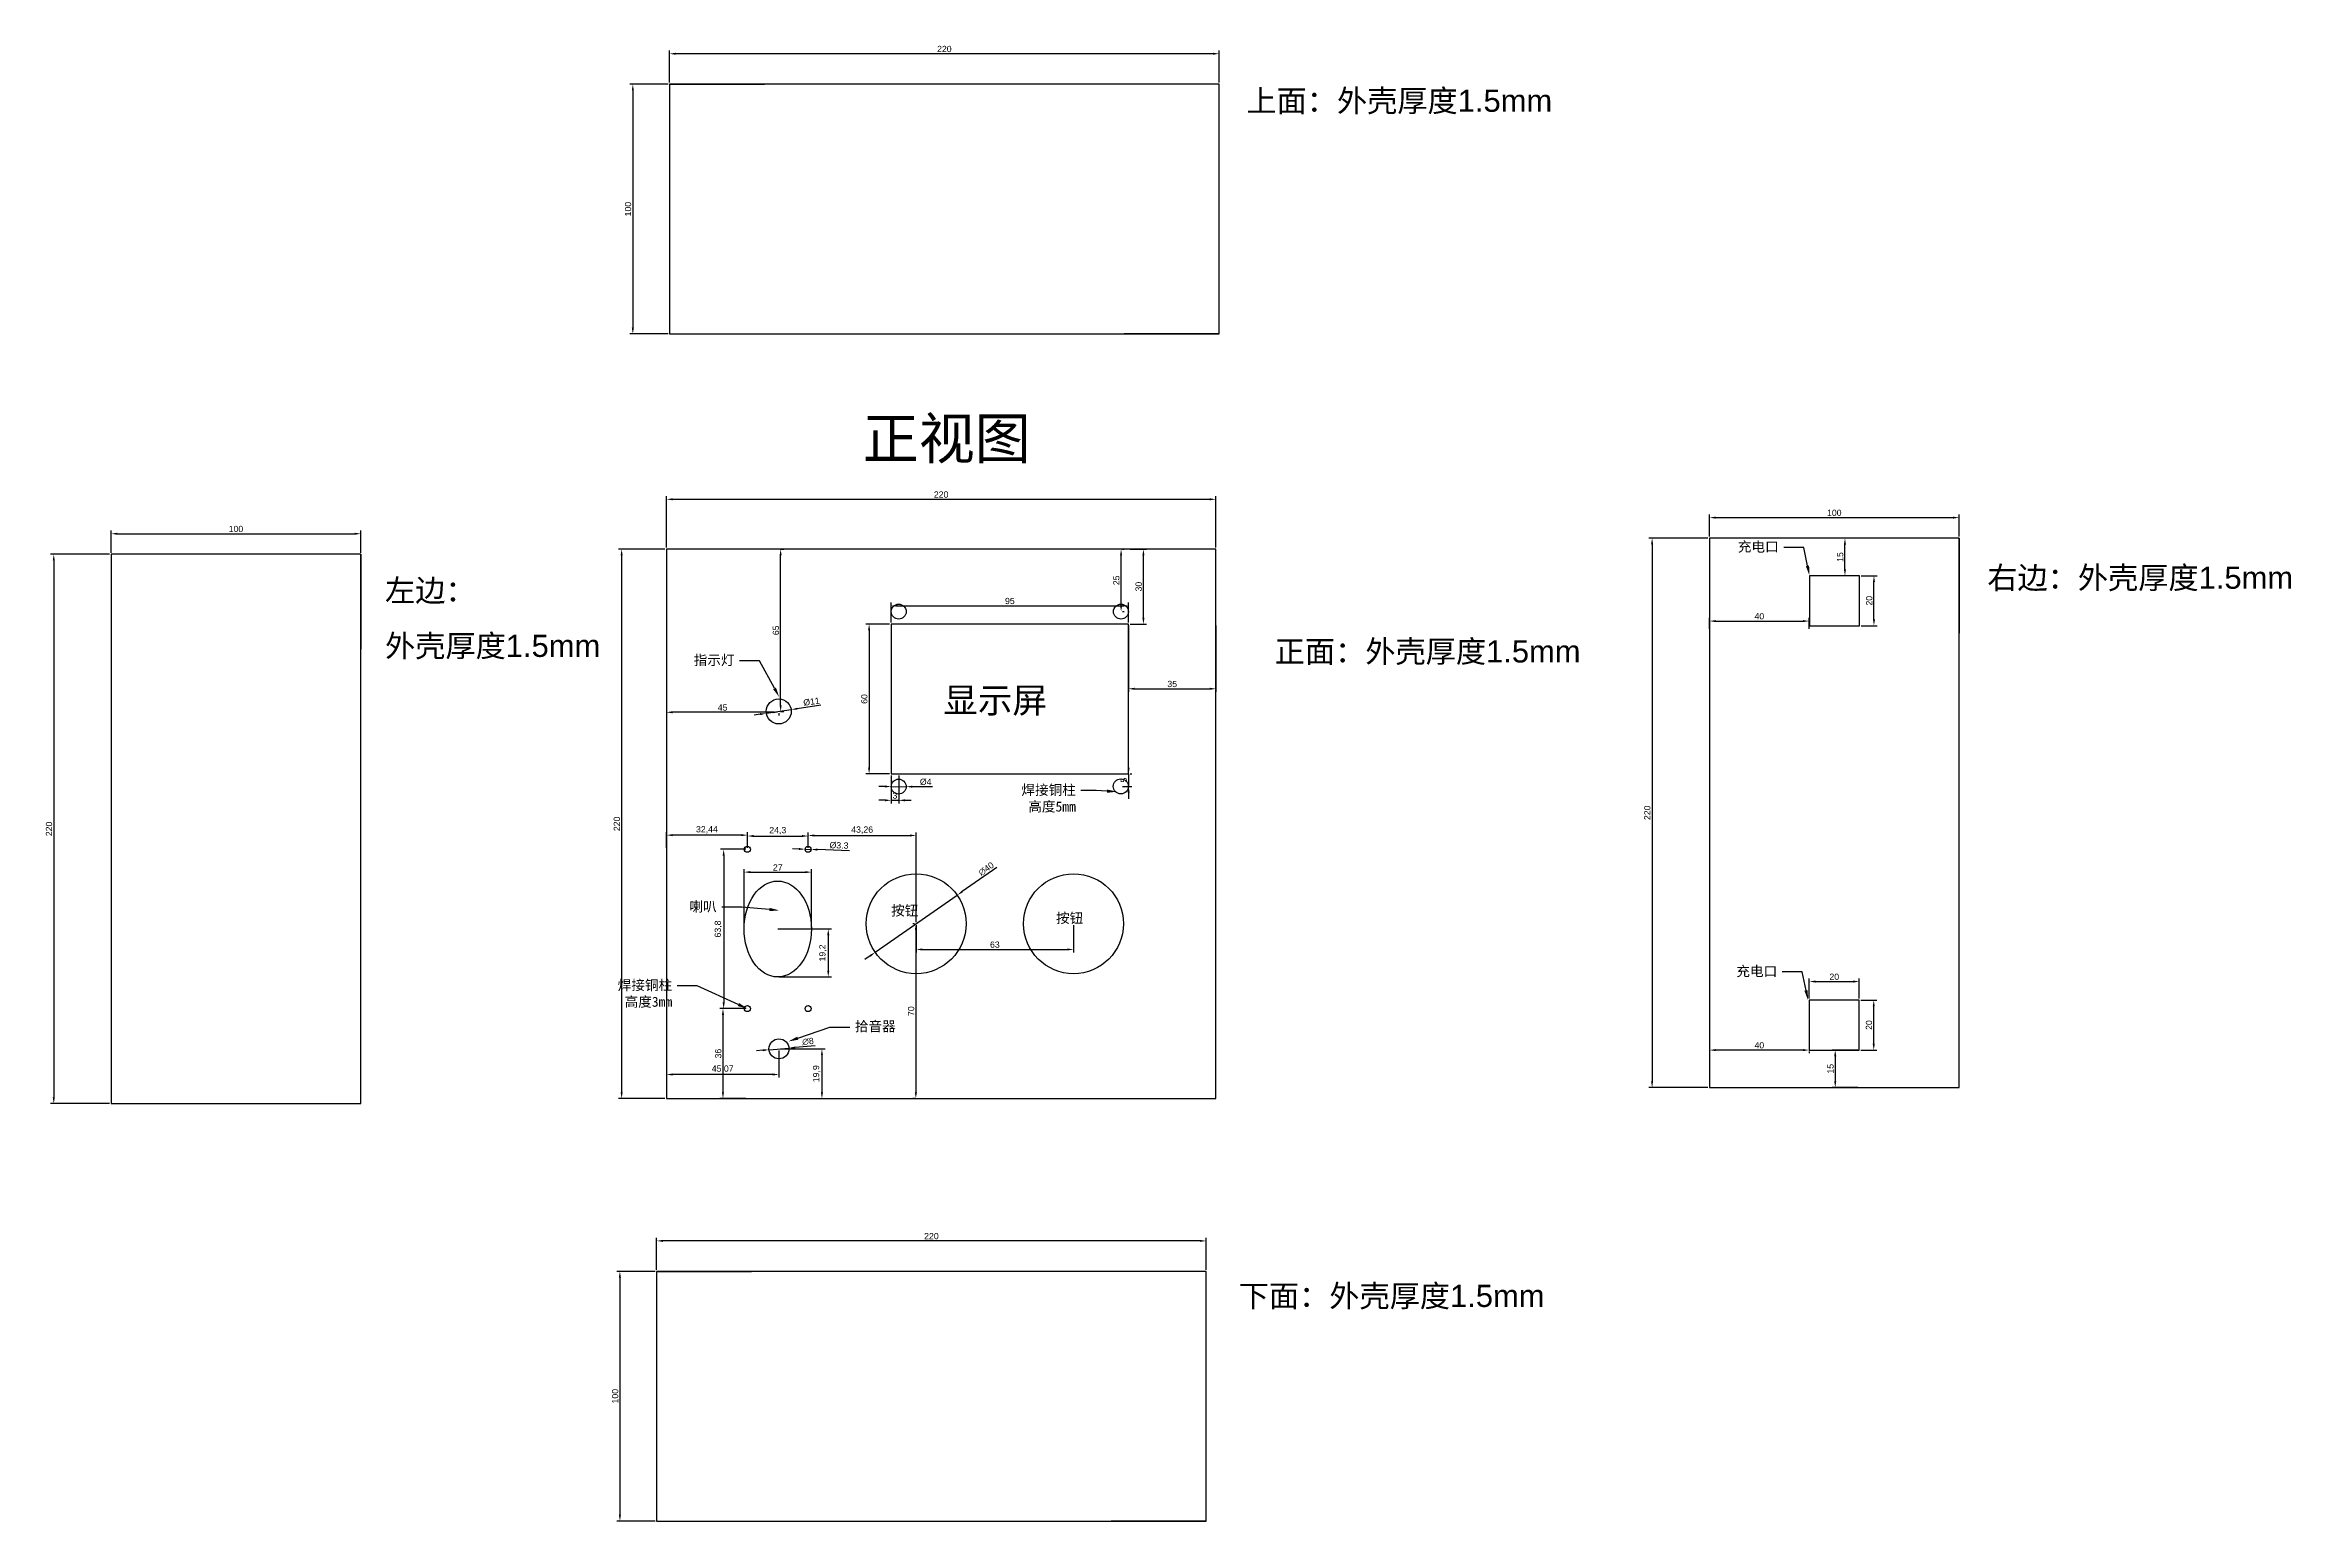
# Model space of a CAD drawing. Header units: millimetres. Extents: x 2217 to 3511, y 1405 to 1996.
# Drawn here: x 2217 to 3117, y 1405 to 1996 of the extents above; entities that cross this region are included whole.
import ezdxf
from ezdxf import colors
from ezdxf.entities.mleader import LeaderData, LeaderLine
from ezdxf.math import Vec2, Vec3

# ---------------------------------------------------------------- set-up
doc = ezdxf.new("R2010")
doc.units = ezdxf.units.MM
doc.linetypes.add('JIS_02_1.2', pattern=[2.5, 1.25, -1.25])
doc.layers.add('虚线', color=7, linetype='JIS_02_1.2')
doc.styles.get("Standard").update_dxf_attribs({"font": 'arial.ttf'})
doc.dimstyles.new('ISO-25', dxfattribs={"dimtxt": 2.5, "dimasz": 2.5, "dimexe": 1.25, "dimexo": 0.625, "dimtad": 1, "dimtxsty": 'Standard', "dimcen": 2.5, "dimadec": 0, "dimazin": 0, "dimtfac": 1, "dimtmove": 0, "dimatfit": 3, "dimfxl": 1, "dimarcsym": 0})

msp = doc.modelspace()

# ---------------------------------------------------------------- texts
at = {"attachment_point": 1}
for s, width, gutter_width, insert, char_height in [('{\\fSimSun|b0|i0|c134|p2;正视图}', 664.79314, 82.187, (2544.676, 1847.069), 16.4373), ('{\\fSimSun|b0|i0|c134|p2;显示屏}', 275.35973, 50.738, (2576.932, 1739.077), 10.14758), ('{\\fSimSun|b0|i0|c134|p2;按钮}', 19.52565, 12.5, (2556.056, 1651.804), 4), ('{\\fSimSun|b0|i0|c134|p2;按钮}', 19.52565, 12.5, (2622.058, 1648.79), 4)]:
    msp.add_mtext_dynamic_manual_height_columns(s, width=width, gutter_width=gutter_width, heights=[0], dxfattribs=dict(at, insert=insert, char_height=char_height))
at = {"layer": '虚线', "char_height": 8.86151, "attachment_point": 1}
for s, insert in [('\\pxsm1.5;{\\fSimSun|b0|i0|c134|p2;上面：外壳厚度}1.5mm', (2698.273, 1978.492)), ('\\pxsm1.5;{\\fSimSun|b0|i0|c134|p2;左边：\\P外壳厚度}1.5mm', (2353.419, 1782.381)), ('\\pxsm1.5;{\\fSimSun|b0|i0|c134|p2;右边：外壳厚度}1.5mm', (2994.902, 1787.507)), ('\\pxsm1.5;{\\fSimSun|b0|i0|c134|p2;正面：外壳厚度}1.5mm', (2709.623, 1757.984)), ('\\pxsm1.5;{\\fSimSun|b0|i0|c134|p2;下面：外壳厚度}1.5mm', (2695.201, 1499.92))]:
    msp.add_mtext_dynamic_manual_height_columns(s, width=230.64993, gutter_width=44.308, heights=[89.003], dxfattribs=dict(at, insert=insert))

# ---------------------------------------------------------------- blocks, each defined once
blk = doc.blocks.new('*D17')
at = {"color": 0, "lineweight": -2, "transparency": 16777216}
for p, q in [((2466.07, 1795.14), (2466.07, 1815.72)), ((2468.57, 1814.47), (2683.57, 1814.47)), ((2686.07, 1795.14), (2686.07, 1815.72))]:
    blk.add_line(p, q, dxfattribs=at)
at = {"color": 0, "transparency": 16777216}
for points in [[(2468.57, 1814.88), (2468.57, 1814.05), (2466.07, 1814.47)], [(2683.57, 1814.88), (2683.57, 1814.05), (2686.07, 1814.47)]]:
    blk.add_solid(points, dxfattribs=at)
at = {"layer": 'Defpoints', "color": 0, "transparency": 16777216}
for p in [(2686.07, 1814.47), (2466.07, 1794.51), (2686.07, 1794.51)]:
    blk.add_point(p, dxfattribs=at)
at = {"color": 0, "transparency": 16777216, "insert": (2576.07, 1816.37), "char_height": 2.5, "attachment_point": 5}
blk.add_mtext('220', dxfattribs=at)
blk = doc.blocks.new('*D3')
at = {"color": 0, "lineweight": -2, "transparency": 16777216}
for p, q in [((2503.64, 1728.43), (2501.17, 1728.07)), ((2506.12, 1728.79), (2516.01, 1730.24)), ((2527.95, 1731.98), (2518.49, 1730.6))]:
    blk.add_line(p, q, dxfattribs=at)
at = {"color": 0, "transparency": 16777216}
for points in [[(2503.58, 1728.84), (2503.7, 1728.02), (2506.12, 1728.79)], [(2518.43, 1731.01), (2518.55, 1730.18), (2516.01, 1730.24)]]:
    blk.add_solid(points, dxfattribs=at)
at = {"layer": 'Defpoints', "color": 0, "transparency": 16777216}
for p in [(2506.12, 1728.79), (2516.01, 1730.24)]:
    blk.add_point(p, dxfattribs=at)
at = {"color": 0, "transparency": 16777216, "insert": (2524.17, 1733.42), "char_height": 2.5, "attachment_point": 5, "rotation": 8.30078}
blk.add_mtext('%%C11', dxfattribs=at)
blk = doc.blocks.new('*D4')
at = {"color": 0, "lineweight": -2, "transparency": 16777216}
for p, q in [((2556.07, 1765.14), (2556.07, 1773.09)), ((2558.57, 1771.84), (2648.57, 1771.84)), ((2651.07, 1765.14), (2651.07, 1773.09))]:
    blk.add_line(p, q, dxfattribs=at)
at = {"color": 0, "transparency": 16777216}
for points in [[(2558.57, 1772.25), (2558.57, 1771.42), (2556.07, 1771.84)], [(2648.57, 1772.25), (2648.57, 1771.42), (2651.07, 1771.84)]]:
    blk.add_solid(points, dxfattribs=at)
at = {"layer": 'Defpoints', "color": 0, "transparency": 16777216}
for p in [(2651.07, 1771.84), (2556.07, 1764.51), (2651.07, 1764.51)]:
    blk.add_point(p, dxfattribs=at)
at = {"color": 0, "transparency": 16777216, "insert": (2603.57, 1773.74), "char_height": 2.5, "attachment_point": 5}
blk.add_mtext('95', dxfattribs=at)
blk = doc.blocks.new('*D5')
at = {"color": 0, "lineweight": -2, "transparency": 16777216}
for p, q in [((2555.44, 1764.51), (2545.97, 1764.51)), ((2547.22, 1762.01), (2547.22, 1707.01)), ((2555.44, 1704.51), (2545.97, 1704.51))]:
    blk.add_line(p, q, dxfattribs=at)
at = {"color": 0, "transparency": 16777216}
for points in [[(2546.8, 1762.01), (2547.64, 1762.01), (2547.22, 1764.51)], [(2546.8, 1707.01), (2547.64, 1707.01), (2547.22, 1704.51)]]:
    blk.add_solid(points, dxfattribs=at)
at = {"layer": 'Defpoints', "color": 0, "transparency": 16777216}
for p in [(2556.07, 1764.51), (2547.22, 1704.51), (2556.07, 1704.51)]:
    blk.add_point(p, dxfattribs=at)
at = {"color": 0, "transparency": 16777216, "insert": (2545.32, 1734.51), "char_height": 2.5, "attachment_point": 5, "rotation": 90}
blk.add_mtext('60', dxfattribs=at)
blk = doc.blocks.new('*D6')
at = {"color": 0, "lineweight": -2, "transparency": 16777216}
for p, q in [((2504.66, 1593.86), (2502.17, 1593.65)), ((2507.15, 1594.07), (2515.12, 1594.75)), ((2525.69, 1595.65), (2517.61, 1594.96))]:
    blk.add_line(p, q, dxfattribs=at)
at = {"color": 0, "transparency": 16777216}
for points in [[(2504.62, 1594.28), (2504.69, 1593.45), (2507.15, 1594.07)], [(2517.58, 1595.37), (2517.65, 1594.54), (2515.12, 1594.75)]]:
    blk.add_solid(points, dxfattribs=at)
at = {"layer": 'Defpoints', "color": 0, "transparency": 16777216}
for p in [(2507.15, 1594.07), (2515.12, 1594.75)]:
    blk.add_point(p, dxfattribs=at)
at = {"color": 0, "transparency": 16777216, "insert": (2522.73, 1597.37), "char_height": 2.5, "attachment_point": 5, "rotation": 4.84867}
blk.add_mtext('∅8', dxfattribs=at)
blk = doc.blocks.new('*D7')
at = {"color": 0, "lineweight": -2, "transparency": 16777216}
for p, q in [((2651.07, 1763.89), (2651.07, 1737.35)), ((2686.07, 1763.89), (2686.07, 1737.35)), ((2653.57, 1738.6), (2683.57, 1738.6))]:
    blk.add_line(p, q, dxfattribs=at)
at = {"color": 0, "transparency": 16777216}
for points in [[(2653.57, 1739.02), (2653.57, 1738.18), (2651.07, 1738.6)], [(2683.57, 1739.02), (2683.57, 1738.18), (2686.07, 1738.6)]]:
    blk.add_solid(points, dxfattribs=at)
at = {"layer": 'Defpoints', "color": 0, "transparency": 16777216}
for p in [(2651.07, 1764.51), (2686.07, 1764.51), (2686.07, 1738.6)]:
    blk.add_point(p, dxfattribs=at)
at = {"color": 0, "transparency": 16777216, "insert": (2668.57, 1740.5), "char_height": 2.5, "attachment_point": 5}
blk.add_mtext('35', dxfattribs=at)
blk = doc.blocks.new('*D8')
at = {"color": 0, "lineweight": -2, "transparency": 16777216}
for p, q in [((2651.69, 1794.51), (2658.3, 1794.51)), ((2657.05, 1767.01), (2657.05, 1792.01)), ((2651.69, 1764.51), (2658.3, 1764.51))]:
    blk.add_line(p, q, dxfattribs=at)
at = {"color": 0, "transparency": 16777216}
for points in [[(2656.63, 1792.01), (2657.47, 1792.01), (2657.05, 1794.51)], [(2656.63, 1767.01), (2657.47, 1767.01), (2657.05, 1764.51)]]:
    blk.add_solid(points, dxfattribs=at)
at = {"layer": 'Defpoints', "color": 0, "transparency": 16777216}
for p in [(2651.07, 1794.51), (2657.05, 1794.51), (2651.07, 1764.51)]:
    blk.add_point(p, dxfattribs=at)
at = {"color": 0, "transparency": 16777216, "insert": (2655.15, 1779.51), "char_height": 2.5, "attachment_point": 5, "rotation": 90}
blk.add_mtext('30', dxfattribs=at)
blk = doc.blocks.new('*D9')
at = {"color": 0, "lineweight": -2, "transparency": 16777216}
for p, q in [((2466.07, 1728.89), (2466.07, 1727.94)), ((2508.57, 1729.19), (2468.57, 1729.19)), ((2511.07, 1728.89), (2511.07, 1727.94))]:
    blk.add_line(p, q, dxfattribs=at)
at = {"color": 0, "transparency": 16777216}
for points in [[(2468.57, 1729.61), (2468.57, 1728.77), (2466.07, 1729.19)], [(2508.57, 1729.61), (2508.57, 1728.77), (2511.07, 1729.19)]]:
    blk.add_solid(points, dxfattribs=at)
at = {"layer": 'Defpoints', "color": 0, "transparency": 16777216}
for p in [(2466.07, 1729.51), (2466.07, 1729.19), (2511.07, 1729.51)]:
    blk.add_point(p, dxfattribs=at)
at = {"color": 0, "transparency": 16777216, "insert": (2488.57, 1731.09), "char_height": 2.5, "attachment_point": 5}
blk.add_mtext('45', dxfattribs=at)
blk = doc.blocks.new('*D10')
at = {"color": 0, "lineweight": -2, "transparency": 16777216}
for p, q in [((2511.69, 1794.51), (2513.06, 1794.51)), ((2511.81, 1732.01), (2511.81, 1792.01)), ((2511.69, 1729.51), (2513.06, 1729.51))]:
    blk.add_line(p, q, dxfattribs=at)
at = {"color": 0, "transparency": 16777216}
for points in [[(2511.39, 1792.01), (2512.23, 1792.01), (2511.81, 1794.51)], [(2511.39, 1732.01), (2512.23, 1732.01), (2511.81, 1729.51)]]:
    blk.add_solid(points, dxfattribs=at)
at = {"layer": 'Defpoints', "color": 0, "transparency": 16777216}
for p in [(2511.07, 1794.51), (2511.81, 1794.51), (2511.07, 1729.51)]:
    blk.add_point(p, dxfattribs=at)
at = {"color": 0, "transparency": 16777216, "insert": (2509.91, 1762.01), "char_height": 2.5, "attachment_point": 5, "rotation": 90}
blk.add_mtext('65', dxfattribs=at)
blk = doc.blocks.new('*D11')
at = {"color": 0, "lineweight": -2, "transparency": 16777216}
for p, q in [((2598.34, 1667.01), (2584.52, 1657.38)), ((2549.66, 1633.08), (2582.47, 1655.95)), ((2547.61, 1631.65), (2545.56, 1630.22))]:
    blk.add_line(p, q, dxfattribs=at)
at = {"color": 0, "transparency": 16777216}
for points in [[(2584.28, 1657.72), (2584.76, 1657.04), (2582.47, 1655.95)], [(2547.37, 1631.99), (2547.85, 1631.3), (2549.66, 1633.08)]]:
    blk.add_solid(points, dxfattribs=at)
at = {"layer": 'Defpoints', "color": 0, "transparency": 16777216}
for p in [(2582.47, 1655.95), (2549.66, 1633.08)]:
    blk.add_point(p, dxfattribs=at)
at = {"color": 0, "transparency": 16777216, "insert": (2594.12, 1666.47), "char_height": 2.5, "attachment_point": 5, "rotation": 34.88282}
blk.add_mtext('∅40', dxfattribs=at)
blk = doc.blocks.new('*D12')
at = {"color": 0, "lineweight": -2, "transparency": 16777216}
for p, q in [((2566.07, 1643.89), (2566.07, 1632.97)), ((2629.07, 1643.89), (2629.07, 1632.97)), ((2568.57, 1634.22), (2626.57, 1634.22))]:
    blk.add_line(p, q, dxfattribs=at)
at = {"color": 0, "transparency": 16777216}
for points in [[(2568.57, 1634.63), (2568.57, 1633.8), (2566.07, 1634.22)], [(2626.57, 1634.63), (2626.57, 1633.8), (2629.07, 1634.22)]]:
    blk.add_solid(points, dxfattribs=at)
at = {"layer": 'Defpoints', "color": 0, "transparency": 16777216}
for p in [(2566.07, 1644.51), (2629.07, 1644.51), (2629.07, 1634.22)]:
    blk.add_point(p, dxfattribs=at)
at = {"color": 0, "transparency": 16777216, "insert": (2597.57, 1636.12), "char_height": 2.5, "attachment_point": 5}
blk.add_mtext('63', dxfattribs=at)
blk = doc.blocks.new('*D13')
at = {"color": 0, "lineweight": -2, "transparency": 16777216}
for p, q in [((2565.44, 1644.51), (2564.7, 1644.51)), ((2565.95, 1642.01), (2565.95, 1577.01)), ((2565.44, 1574.51), (2564.7, 1574.51))]:
    blk.add_line(p, q, dxfattribs=at)
at = {"color": 0, "transparency": 16777216}
for points in [[(2565.53, 1642.01), (2566.37, 1642.01), (2565.95, 1644.51)], [(2565.53, 1577.01), (2566.37, 1577.01), (2565.95, 1574.51)]]:
    blk.add_solid(points, dxfattribs=at)
at = {"layer": 'Defpoints', "color": 0, "transparency": 16777216}
for p in [(2566.07, 1644.51), (2565.95, 1574.51), (2566.07, 1574.51)]:
    blk.add_point(p, dxfattribs=at)
at = {"color": 0, "transparency": 16777216, "insert": (2564.05, 1609.51), "char_height": 2.5, "attachment_point": 5, "rotation": 90}
blk.add_mtext('70', dxfattribs=at)
blk = doc.blocks.new('*D14')
at = {"layer": 'Defpoints', "color": 0, "lineweight": -2, "transparency": 16777216}
for p, q in [((2465.44, 1794.51), (2446.9, 1794.51)), ((2448.15, 1792.01), (2448.15, 1577.01)), ((2465.44, 1574.51), (2446.9, 1574.51))]:
    blk.add_line(p, q, dxfattribs=at)
at = {"layer": 'Defpoints', "color": 0, "transparency": 16777216}
for p in [(2466.07, 1794.51), (2448.15, 1574.51), (2466.07, 1574.51)]:
    blk.add_point(p, dxfattribs=at)
for points in [[(2447.73, 1792.01), (2448.56, 1792.01), (2448.15, 1794.51)], [(2447.73, 1577.01), (2448.56, 1577.01), (2448.15, 1574.51)]]:
    blk.add_solid(points, dxfattribs=at)
at = {"layer": 'Defpoints', "color": 0, "transparency": 16777216, "insert": (2446.24, 1684.51), "char_height": 2.5, "attachment_point": 5, "rotation": 90}
blk.add_mtext('220', dxfattribs=at)
blk = doc.blocks.new('*D15')
at = {"layer": 'Defpoints', "color": 0, "lineweight": -2, "transparency": 16777216}
for p, q in [((2553.56, 1699.47), (2551.06, 1699.49)), ((2556.06, 1699.45), (2562.06, 1699.4)), ((2572.67, 1699.32), (2564.56, 1699.38))]:
    blk.add_line(p, q, dxfattribs=at)
at = {"layer": 'Defpoints', "color": 0, "transparency": 16777216}
for p in [(2556.06, 1699.45), (2562.06, 1699.4)]:
    blk.add_point(p, dxfattribs=at)
for points in [[(2553.57, 1699.89), (2553.56, 1699.05), (2556.06, 1699.45)], [(2564.57, 1699.8), (2564.56, 1698.96), (2562.06, 1699.4)]]:
    blk.add_solid(points, dxfattribs=at)
at = {"layer": 'Defpoints', "color": 0, "transparency": 16777216, "insert": (2569.88, 1701.31), "char_height": 2.5, "attachment_point": 5, "rotation": 359.53405}
blk.add_mtext('%%C4', dxfattribs=at)
blk = doc.blocks.new('*D16')
at = {"layer": 'Defpoints', "color": 0, "lineweight": -2, "transparency": 16777216}
for p, q in [((2651.13, 1707.01), (2651.13, 1709.51)), ((2651.13, 1704.51), (2651.13, 1699.51)), ((2651.69, 1704.51), (2652.38, 1704.51)), ((2648.63, 1699.51), (2652.38, 1699.51)), ((2651.13, 1697.01), (2651.13, 1694.51))]:
    blk.add_line(p, q, dxfattribs=at)
at = {"layer": 'Defpoints', "color": 0, "transparency": 16777216}
for p in [(2651.07, 1704.51), (2648, 1699.51), (2651.13, 1699.51)]:
    blk.add_point(p, dxfattribs=at)
for points in [[(2650.71, 1707.01), (2651.54, 1707.01), (2651.13, 1704.51)], [(2650.71, 1697.01), (2651.54, 1697.01), (2651.13, 1699.51)]]:
    blk.add_solid(points, dxfattribs=at)
at = {"layer": 'Defpoints', "color": 0, "transparency": 16777216, "insert": (2649.23, 1702.01), "char_height": 2.5, "attachment_point": 5, "rotation": 90}
blk.add_mtext('5', dxfattribs=at)
blk = doc.blocks.new('*D41')
at = {"color": 0, "lineweight": -2, "transparency": 16777216}
for p, q in [((2243.73, 1793.09), (2243.73, 1801.93)), ((2246.23, 1800.68), (2341.23, 1800.68)), ((2343.73, 1793.09), (2343.73, 1801.93))]:
    blk.add_line(p, q, dxfattribs=at)
at = {"color": 0, "transparency": 16777216}
for points in [[(2246.23, 1801.09), (2246.23, 1800.26), (2243.73, 1800.68)], [(2341.23, 1801.09), (2341.23, 1800.26), (2343.73, 1800.68)]]:
    blk.add_solid(points, dxfattribs=at)
at = {"layer": 'Defpoints', "color": 0, "transparency": 16777216}
for p in [(2343.73, 1800.68), (2243.73, 1792.47), (2343.73, 1792.47)]:
    blk.add_point(p, dxfattribs=at)
at = {"color": 0, "transparency": 16777216, "insert": (2293.73, 1802.58), "char_height": 2.5, "attachment_point": 5}
blk.add_mtext('100', dxfattribs=at)
blk = doc.blocks.new('*D42')
at = {"color": 0, "lineweight": -2, "transparency": 16777216}
for p, q in [((2243.11, 1792.47), (2219.55, 1792.47)), ((2220.8, 1789.97), (2220.8, 1574.97)), ((2243.11, 1572.47), (2219.55, 1572.47))]:
    blk.add_line(p, q, dxfattribs=at)
at = {"color": 0, "transparency": 16777216}
for points in [[(2220.38, 1789.97), (2221.21, 1789.97), (2220.8, 1792.47)], [(2220.38, 1574.97), (2221.21, 1574.97), (2220.8, 1572.47)]]:
    blk.add_solid(points, dxfattribs=at)
at = {"layer": 'Defpoints', "color": 0, "transparency": 16777216}
for p in [(2243.73, 1792.47), (2220.8, 1572.47), (2243.73, 1572.47)]:
    blk.add_point(p, dxfattribs=at)
at = {"color": 0, "transparency": 16777216, "insert": (2218.9, 1682.47), "char_height": 2.5, "attachment_point": 5, "rotation": 90}
blk.add_mtext('220', dxfattribs=at)
blk = doc.blocks.new('*D43')
at = {"color": 0, "lineweight": -2, "transparency": 16777216}
for p, q in [((2883.64, 1799.55), (2883.64, 1808.38)), ((2983.64, 1799.55), (2983.64, 1808.38)), ((2886.14, 1807.13), (2981.14, 1807.13))]:
    blk.add_line(p, q, dxfattribs=at)
at = {"color": 0, "transparency": 16777216}
for points in [[(2886.14, 1807.55), (2886.14, 1806.72), (2883.64, 1807.13)], [(2981.14, 1807.55), (2981.14, 1806.72), (2983.64, 1807.13)]]:
    blk.add_solid(points, dxfattribs=at)
at = {"layer": 'Defpoints', "color": 0, "transparency": 16777216}
for p in [(2883.64, 1798.93), (2983.64, 1807.13), (2983.64, 1798.93)]:
    blk.add_point(p, dxfattribs=at)
at = {"color": 0, "transparency": 16777216, "insert": (2933.64, 1809.04), "char_height": 2.5, "attachment_point": 5}
blk.add_mtext('100', dxfattribs=at)
blk = doc.blocks.new('*D44')
at = {"color": 0, "lineweight": -2, "transparency": 16777216}
for p, q in [((2923.64, 1614.55), (2923.64, 1622.61)), ((2926.14, 1621.36), (2941.14, 1621.36)), ((2943.64, 1614.55), (2943.64, 1622.61))]:
    blk.add_line(p, q, dxfattribs=at)
at = {"color": 0, "transparency": 16777216}
for points in [[(2926.14, 1621.78), (2926.14, 1620.95), (2923.64, 1621.36)], [(2941.14, 1621.78), (2941.14, 1620.95), (2943.64, 1621.36)]]:
    blk.add_solid(points, dxfattribs=at)
at = {"layer": 'Defpoints', "color": 0, "transparency": 16777216}
for p in [(2943.64, 1621.36), (2923.64, 1613.93), (2943.64, 1613.93)]:
    blk.add_point(p, dxfattribs=at)
at = {"color": 0, "transparency": 16777216, "insert": (2933.64, 1623.27), "char_height": 2.5, "attachment_point": 5}
blk.add_mtext('20', dxfattribs=at)
blk = doc.blocks.new('*D45')
at = {"color": 0, "lineweight": -2, "transparency": 16777216}
for p, q in [((2944.26, 1613.93), (2950.69, 1613.93)), ((2949.44, 1596.43), (2949.44, 1611.43)), ((2944.26, 1593.93), (2950.69, 1593.93))]:
    blk.add_line(p, q, dxfattribs=at)
at = {"color": 0, "transparency": 16777216}
for points in [[(2949.03, 1611.43), (2949.86, 1611.43), (2949.44, 1613.93)], [(2949.03, 1596.43), (2949.86, 1596.43), (2949.44, 1593.93)]]:
    blk.add_solid(points, dxfattribs=at)
at = {"layer": 'Defpoints', "color": 0, "transparency": 16777216}
for p in [(2943.64, 1613.93), (2949.44, 1613.93), (2943.64, 1593.93)]:
    blk.add_point(p, dxfattribs=at)
at = {"color": 0, "transparency": 16777216, "insert": (2947.54, 1603.93), "char_height": 2.5, "attachment_point": 5, "rotation": 90}
blk.add_mtext('20', dxfattribs=at)
blk = doc.blocks.new('*D46')
at = {"color": 0, "lineweight": -2, "transparency": 16777216}
for p, q in [((2883.64, 1593.3), (2883.64, 1592.67)), ((2921.14, 1593.92), (2886.14, 1593.92)), ((2923.64, 1593.3), (2923.64, 1592.67))]:
    blk.add_line(p, q, dxfattribs=at)
at = {"color": 0, "transparency": 16777216}
for points in [[(2886.14, 1594.34), (2886.14, 1593.5), (2883.64, 1593.92)], [(2921.14, 1594.34), (2921.14, 1593.5), (2923.64, 1593.92)]]:
    blk.add_solid(points, dxfattribs=at)
at = {"layer": 'Defpoints', "color": 0, "transparency": 16777216}
for p in [(2883.64, 1593.93), (2883.64, 1593.92), (2923.64, 1593.93)]:
    blk.add_point(p, dxfattribs=at)
at = {"color": 0, "transparency": 16777216, "insert": (2903.64, 1595.82), "char_height": 2.5, "attachment_point": 5}
blk.add_mtext('40', dxfattribs=at)
blk = doc.blocks.new('*D47')
at = {"color": 0, "lineweight": -2, "transparency": 16777216}
for p, q in [((2943.01, 1593.93), (2932.77, 1593.93)), ((2934.02, 1591.43), (2934.02, 1581.43)), ((2943.01, 1578.93), (2932.77, 1578.93))]:
    blk.add_line(p, q, dxfattribs=at)
at = {"color": 0, "transparency": 16777216}
for points in [[(2933.61, 1591.43), (2934.44, 1591.43), (2934.02, 1593.93)], [(2933.61, 1581.43), (2934.44, 1581.43), (2934.02, 1578.93)]]:
    blk.add_solid(points, dxfattribs=at)
at = {"layer": 'Defpoints', "color": 0, "transparency": 16777216}
for p in [(2943.64, 1593.93), (2934.02, 1578.93), (2943.64, 1578.93)]:
    blk.add_point(p, dxfattribs=at)
at = {"color": 0, "transparency": 16777216, "insert": (2932.12, 1586.43), "char_height": 2.5, "attachment_point": 5, "rotation": 90}
blk.add_mtext('15', dxfattribs=at)
blk = doc.blocks.new('*D48')
at = {"color": 0, "lineweight": -2, "transparency": 16777216}
for p, q in [((2883.01, 1798.93), (2859.46, 1798.93)), ((2860.71, 1796.43), (2860.71, 1581.43)), ((2883.01, 1578.93), (2859.46, 1578.93))]:
    blk.add_line(p, q, dxfattribs=at)
at = {"color": 0, "transparency": 16777216}
for points in [[(2860.29, 1796.43), (2861.12, 1796.43), (2860.71, 1798.93)], [(2860.29, 1581.43), (2861.12, 1581.43), (2860.71, 1578.93)]]:
    blk.add_solid(points, dxfattribs=at)
at = {"layer": 'Defpoints', "color": 0, "transparency": 16777216}
for p in [(2883.64, 1798.93), (2860.71, 1578.93), (2883.64, 1578.93)]:
    blk.add_point(p, dxfattribs=at)
at = {"color": 0, "transparency": 16777216, "insert": (2858.8, 1688.93), "char_height": 2.5, "attachment_point": 5, "rotation": 90}
blk.add_mtext('220', dxfattribs=at)
blk = doc.blocks.new('*D49')
at = {"color": 0, "lineweight": -2, "transparency": 16777216}
for p, q in [((2467.34, 1981.31), (2467.34, 1994.13)), ((2684.84, 1992.88), (2469.84, 1992.88)), ((2687.34, 1981.31), (2687.34, 1994.13))]:
    blk.add_line(p, q, dxfattribs=at)
at = {"color": 0, "transparency": 16777216}
for points in [[(2469.84, 1993.3), (2469.84, 1992.46), (2467.34, 1992.88)], [(2684.84, 1993.3), (2684.84, 1992.46), (2687.34, 1992.88)]]:
    blk.add_solid(points, dxfattribs=at)
at = {"layer": 'Defpoints', "color": 0, "transparency": 16777216}
for p in [(2467.34, 1992.88), (2467.34, 1980.68), (2687.34, 1980.68)]:
    blk.add_point(p, dxfattribs=at)
at = {"color": 0, "transparency": 16777216, "insert": (2577.34, 1994.78), "char_height": 2.5, "attachment_point": 5}
blk.add_mtext('220', dxfattribs=at)
blk = doc.blocks.new('*D50')
at = {"color": 0, "lineweight": -2, "transparency": 16777216}
for p, q in [((2466.72, 1980.68), (2451.38, 1980.68)), ((2452.63, 1978.18), (2452.63, 1883.18)), ((2466.72, 1880.68), (2451.38, 1880.68))]:
    blk.add_line(p, q, dxfattribs=at)
at = {"color": 0, "transparency": 16777216}
for points in [[(2452.21, 1978.18), (2453.04, 1978.18), (2452.63, 1980.68)], [(2452.21, 1883.18), (2453.04, 1883.18), (2452.63, 1880.68)]]:
    blk.add_solid(points, dxfattribs=at)
at = {"layer": 'Defpoints', "color": 0, "transparency": 16777216}
for p in [(2467.34, 1980.68), (2452.63, 1880.68), (2467.34, 1880.68)]:
    blk.add_point(p, dxfattribs=at)
at = {"color": 0, "transparency": 16777216, "insert": (2450.73, 1930.68), "char_height": 2.5, "attachment_point": 5, "rotation": 90}
blk.add_mtext('100', dxfattribs=at)
blk = doc.blocks.new('*D51')
at = {"color": 0, "lineweight": -2, "transparency": 16777216}
for p, q in [((2462.17, 1505.94), (2462.17, 1518.76)), ((2679.67, 1517.51), (2464.67, 1517.51)), ((2682.17, 1505.94), (2682.17, 1518.76))]:
    blk.add_line(p, q, dxfattribs=at)
at = {"color": 0, "transparency": 16777216}
for points in [[(2464.67, 1517.93), (2464.67, 1517.1), (2462.17, 1517.51)], [(2679.67, 1517.93), (2679.67, 1517.1), (2682.17, 1517.51)]]:
    blk.add_solid(points, dxfattribs=at)
at = {"layer": 'Defpoints', "color": 0, "transparency": 16777216}
for p in [(2462.17, 1517.51), (2462.17, 1505.32), (2682.17, 1505.32)]:
    blk.add_point(p, dxfattribs=at)
at = {"color": 0, "transparency": 16777216, "insert": (2572.17, 1519.42), "char_height": 2.5, "attachment_point": 5}
blk.add_mtext('220', dxfattribs=at)
blk = doc.blocks.new('*D52')
at = {"color": 0, "lineweight": -2, "transparency": 16777216}
for p, q in [((2461.55, 1505.32), (2446.21, 1505.32)), ((2447.46, 1502.82), (2447.46, 1407.82)), ((2461.55, 1405.32), (2446.21, 1405.32))]:
    blk.add_line(p, q, dxfattribs=at)
at = {"color": 0, "transparency": 16777216}
for points in [[(2447.04, 1502.82), (2447.87, 1502.82), (2447.46, 1505.32)], [(2447.04, 1407.82), (2447.87, 1407.82), (2447.46, 1405.32)]]:
    blk.add_solid(points, dxfattribs=at)
at = {"layer": 'Defpoints', "color": 0, "transparency": 16777216}
for p in [(2462.17, 1505.32), (2447.46, 1405.32), (2462.17, 1405.32)]:
    blk.add_point(p, dxfattribs=at)
at = {"color": 0, "transparency": 16777216, "insert": (2445.55, 1455.32), "char_height": 2.5, "attachment_point": 5, "rotation": 90}
blk.add_mtext('100', dxfattribs=at)
blk = doc.blocks.new('*D63')
at = {"color": 0, "lineweight": -2, "transparency": 16777216}
for p, q in [((2519.11, 1674.44), (2516.61, 1674.52)), ((2521.61, 1674.36), (2524.01, 1674.27)), ((2539.36, 1673.76), (2526.5, 1674.19))]:
    blk.add_line(p, q, dxfattribs=at)
at = {"color": 0, "transparency": 16777216}
for points in [[(2519.12, 1674.86), (2519.09, 1674.02), (2521.61, 1674.36)], [(2526.52, 1674.61), (2526.49, 1673.77), (2524.01, 1674.27)]]:
    blk.add_solid(points, dxfattribs=at)
at = {"layer": 'Defpoints', "color": 0, "transparency": 16777216}
for p in [(2521.61, 1674.36), (2524.01, 1674.27)]:
    blk.add_point(p, dxfattribs=at)
at = {"color": 0, "transparency": 16777216, "insert": (2535.17, 1675.87), "char_height": 2.5, "attachment_point": 5, "rotation": 358.07458}
blk.add_mtext('%%C3.3', dxfattribs=at)
blk = doc.blocks.new('*D64')
at = {"color": 0, "lineweight": -2, "transparency": 16777216}
for p, q in [((2497.88, 1674.31), (2487.75, 1674.31)), ((2489, 1671.81), (2489, 1613.01)), ((2497.88, 1610.51), (2487.75, 1610.51))]:
    blk.add_line(p, q, dxfattribs=at)
at = {"color": 0, "transparency": 16777216}
for points in [[(2488.58, 1671.81), (2489.41, 1671.81), (2489, 1674.31)], [(2488.58, 1613.01), (2489.41, 1613.01), (2489, 1610.51)]]:
    blk.add_solid(points, dxfattribs=at)
at = {"layer": 'Defpoints', "color": 0, "transparency": 16777216}
for p in [(2498.51, 1674.31), (2489, 1610.51), (2498.51, 1610.51)]:
    blk.add_point(p, dxfattribs=at)
at = {"color": 0, "transparency": 16777216, "insert": (2486.87, 1642.41), "char_height": 2.5, "attachment_point": 5, "rotation": 90}
blk.add_mtext('63,8', dxfattribs=at)
blk = doc.blocks.new('*D65')
at = {"color": 0, "lineweight": -2, "transparency": 16777216}
for p, q in [((2498.51, 1674.94), (2498.51, 1680.89)), ((2501.01, 1679.64), (2520.31, 1679.64)), ((2522.81, 1674.94), (2522.81, 1680.89))]:
    blk.add_line(p, q, dxfattribs=at)
at = {"color": 0, "transparency": 16777216}
for points in [[(2501.01, 1680.06), (2501.01, 1679.22), (2498.51, 1679.64)], [(2520.31, 1680.06), (2520.31, 1679.22), (2522.81, 1679.64)]]:
    blk.add_solid(points, dxfattribs=at)
at = {"layer": 'Defpoints', "color": 0, "transparency": 16777216}
for p in [(2498.51, 1674.31), (2522.81, 1679.64), (2522.81, 1674.31)]:
    blk.add_point(p, dxfattribs=at)
at = {"color": 0, "transparency": 16777216, "insert": (2510.66, 1681.77), "char_height": 2.5, "attachment_point": 5}
blk.add_mtext('24,3', dxfattribs=at)
blk = doc.blocks.new('*D62')
at = {"color": 0, "lineweight": -2, "transparency": 16777216}
for p, q in [((2497.16, 1643.04), (2497.16, 1666.43)), ((2499.66, 1665.18), (2521.66, 1665.18)), ((2524.16, 1643.04), (2524.16, 1666.43))]:
    blk.add_line(p, q, dxfattribs=at)
at = {"color": 0, "transparency": 16777216}
for points in [[(2499.66, 1665.6), (2499.66, 1664.77), (2497.16, 1665.18)], [(2521.66, 1665.6), (2521.66, 1664.77), (2524.16, 1665.18)]]:
    blk.add_solid(points, dxfattribs=at)
at = {"layer": 'Defpoints', "color": 0, "transparency": 16777216}
for p in [(2524.16, 1665.18), (2497.16, 1642.41), (2524.16, 1642.41)]:
    blk.add_point(p, dxfattribs=at)
at = {"color": 0, "transparency": 16777216, "insert": (2510.66, 1667.06), "char_height": 2.5, "attachment_point": 5}
blk.add_mtext('27', dxfattribs=at)
blk = doc.blocks.new('*D66')
at = {"color": 0, "lineweight": -2, "transparency": 16777216}
for p, q in [((2511.28, 1642.41), (2532.12, 1642.41)), ((2530.87, 1639.91), (2530.87, 1625.71)), ((2511.28, 1623.21), (2532.12, 1623.21))]:
    blk.add_line(p, q, dxfattribs=at)
at = {"color": 0, "transparency": 16777216}
for points in [[(2530.45, 1639.91), (2531.29, 1639.91), (2530.87, 1642.41)], [(2530.45, 1625.71), (2531.29, 1625.71), (2530.87, 1623.21)]]:
    blk.add_solid(points, dxfattribs=at)
at = {"layer": 'Defpoints', "color": 0, "transparency": 16777216}
for p in [(2510.66, 1642.41), (2510.66, 1623.21), (2530.87, 1623.21)]:
    blk.add_point(p, dxfattribs=at)
at = {"color": 0, "transparency": 16777216, "insert": (2528.74, 1632.81), "char_height": 2.5, "attachment_point": 5, "rotation": 90}
blk.add_mtext('19,2', dxfattribs=at)
blk = doc.blocks.new('*D67')
at = {"color": 0, "lineweight": -2, "transparency": 16777216}
for p, q in [((2497.88, 1610.51), (2487.47, 1610.51)), ((2488.72, 1608.01), (2488.72, 1577.01)), ((2497.88, 1574.51), (2487.47, 1574.51))]:
    blk.add_line(p, q, dxfattribs=at)
at = {"color": 0, "transparency": 16777216}
for points in [[(2488.3, 1608.01), (2489.14, 1608.01), (2488.72, 1610.51)], [(2488.3, 1577.01), (2489.14, 1577.01), (2488.72, 1574.51)]]:
    blk.add_solid(points, dxfattribs=at)
at = {"layer": 'Defpoints', "color": 0, "transparency": 16777216}
for p in [(2498.51, 1610.51), (2488.72, 1574.51), (2498.51, 1574.51)]:
    blk.add_point(p, dxfattribs=at)
at = {"color": 0, "transparency": 16777216, "insert": (2486.82, 1592.51), "char_height": 2.5, "attachment_point": 5, "rotation": 90}
blk.add_mtext('36', dxfattribs=at)
blk = doc.blocks.new('*D69')
at = {"color": 0, "lineweight": -2, "transparency": 16777216}
for p, q in [((2466.07, 1674.94), (2466.07, 1681.24)), ((2496.01, 1679.99), (2468.57, 1679.99)), ((2498.51, 1674.94), (2498.51, 1681.24))]:
    blk.add_line(p, q, dxfattribs=at)
at = {"color": 0, "transparency": 16777216}
for points in [[(2468.57, 1680.41), (2468.57, 1679.57), (2466.07, 1679.99)], [(2496.01, 1680.41), (2496.01, 1679.57), (2498.51, 1679.99)]]:
    blk.add_solid(points, dxfattribs=at)
at = {"layer": 'Defpoints', "color": 0, "transparency": 16777216}
for p in [(2466.07, 1679.99), (2466.07, 1674.31), (2498.51, 1674.31)]:
    blk.add_point(p, dxfattribs=at)
at = {"color": 0, "transparency": 16777216, "insert": (2482.29, 1682.12), "char_height": 2.5, "attachment_point": 5}
blk.add_mtext('32,44', dxfattribs=at)
blk = doc.blocks.new('*D70')
at = {"color": 0, "lineweight": -2, "transparency": 16777216}
for p, q in [((2522.81, 1680.26), (2522.81, 1681.1)), ((2525.31, 1679.85), (2563.57, 1679.85)), ((2566.07, 1645.14), (2566.07, 1681.1))]:
    blk.add_line(p, q, dxfattribs=at)
at = {"color": 0, "transparency": 16777216}
for points in [[(2525.31, 1680.27), (2525.31, 1679.43), (2522.81, 1679.85)], [(2563.57, 1680.27), (2563.57, 1679.43), (2566.07, 1679.85)]]:
    blk.add_solid(points, dxfattribs=at)
at = {"layer": 'Defpoints', "color": 0, "transparency": 16777216}
for p in [(2522.81, 1679.64), (2566.07, 1679.85), (2566.07, 1644.51)]:
    blk.add_point(p, dxfattribs=at)
at = {"color": 0, "transparency": 16777216, "insert": (2544.44, 1681.98), "char_height": 2.5, "attachment_point": 5}
blk.add_mtext('43,26', dxfattribs=at)
blk = doc.blocks.new('*D71')
at = {"color": 0, "lineweight": -2, "transparency": 16777216}
for p, q in [((2511.76, 1594.41), (2529.59, 1594.41)), ((2528.34, 1591.91), (2528.34, 1577.01)), ((2511.76, 1574.51), (2529.59, 1574.51))]:
    blk.add_line(p, q, dxfattribs=at)
at = {"color": 0, "transparency": 16777216}
for points in [[(2527.93, 1591.91), (2528.76, 1591.91), (2528.34, 1594.41)], [(2527.93, 1577.01), (2528.76, 1577.01), (2528.34, 1574.51)]]:
    blk.add_solid(points, dxfattribs=at)
at = {"layer": 'Defpoints', "color": 0, "transparency": 16777216}
for p in [(2511.13, 1594.41), (2511.13, 1574.51), (2528.34, 1574.51)]:
    blk.add_point(p, dxfattribs=at)
at = {"color": 0, "transparency": 16777216, "insert": (2526.22, 1584.46), "char_height": 2.5, "attachment_point": 5, "rotation": 90}
blk.add_mtext('19,9', dxfattribs=at)
blk = doc.blocks.new('*D72')
at = {"color": 0, "lineweight": -2, "transparency": 16777216}
for p, q in [((2466.07, 1593.79), (2466.07, 1582.9)), ((2511.13, 1593.79), (2511.13, 1582.9)), ((2508.63, 1584.15), (2468.57, 1584.15))]:
    blk.add_line(p, q, dxfattribs=at)
at = {"color": 0, "transparency": 16777216}
for points in [[(2468.57, 1584.56), (2468.57, 1583.73), (2466.07, 1584.15)], [(2508.63, 1584.56), (2508.63, 1583.73), (2511.13, 1584.15)]]:
    blk.add_solid(points, dxfattribs=at)
at = {"layer": 'Defpoints', "color": 0, "transparency": 16777216}
for p in [(2466.07, 1594.41), (2511.13, 1594.41), (2466.07, 1584.15)]:
    blk.add_point(p, dxfattribs=at)
at = {"color": 0, "transparency": 16777216, "insert": (2488.6, 1586.28), "char_height": 2.5, "attachment_point": 5}
blk.add_mtext('45,07', dxfattribs=at)
blk = doc.blocks.new('*D78')
at = {"color": 0, "lineweight": -2, "transparency": 16777216}
for p, q in [((2944.35, 1783.87), (2950.78, 1783.87)), ((2949.53, 1766.37), (2949.53, 1781.37)), ((2944.35, 1763.87), (2950.78, 1763.87))]:
    blk.add_line(p, q, dxfattribs=at)
at = {"color": 0, "transparency": 16777216}
for points in [[(2949.12, 1781.37), (2949.95, 1781.37), (2949.53, 1783.87)], [(2949.12, 1766.37), (2949.95, 1766.37), (2949.53, 1763.87)]]:
    blk.add_solid(points, dxfattribs=at)
at = {"layer": 'Defpoints', "color": 0, "transparency": 16777216}
for p in [(2943.73, 1783.87), (2949.53, 1783.87), (2943.73, 1763.87)]:
    blk.add_point(p, dxfattribs=at)
at = {"color": 0, "transparency": 16777216, "insert": (2947.63, 1773.87), "char_height": 2.5, "attachment_point": 5, "rotation": 90}
blk.add_mtext('20', dxfattribs=at)
blk = doc.blocks.new('*D80')
at = {"color": 0, "lineweight": -2, "transparency": 16777216}
for p, q in [((2943.1, 1798.87), (2936.67, 1798.87)), ((2937.92, 1786.37), (2937.92, 1796.37)), ((2943.1, 1783.87), (2936.67, 1783.87))]:
    blk.add_line(p, q, dxfattribs=at)
at = {"color": 0, "transparency": 16777216}
for points in [[(2937.5, 1796.37), (2938.33, 1796.37), (2937.92, 1798.87)], [(2937.5, 1786.37), (2938.33, 1786.37), (2937.92, 1783.87)]]:
    blk.add_solid(points, dxfattribs=at)
at = {"layer": 'Defpoints', "color": 0, "transparency": 16777216}
for p in [(2937.92, 1798.87), (2943.73, 1798.87), (2943.73, 1783.87)]:
    blk.add_point(p, dxfattribs=at)
at = {"color": 0, "transparency": 16777216, "insert": (2936.02, 1791.37), "char_height": 2.5, "attachment_point": 5, "rotation": 90}
blk.add_mtext('15', dxfattribs=at)
blk = doc.blocks.new('*D84')
at = {"color": 0, "lineweight": -2, "transparency": 16777216}
for p, q in [((2883.64, 1762.58), (2883.64, 1766.96)), ((2886.14, 1765.71), (2921.14, 1765.71)), ((2923.64, 1762.58), (2923.64, 1766.96)), ((2556.07, 1703.89), (2556.07, 1692.69)), ((2559.06, 1703.89), (2559.06, 1692.69)), ((2553.57, 1693.94), (2551.07, 1693.94)), ((2556.07, 1693.94), (2559.06, 1693.94)), ((2561.56, 1693.94), (2564.06, 1693.94))]:
    blk.add_line(p, q, dxfattribs=at)
at = {"color": 0, "transparency": 16777216}
for points in [[(2886.14, 1766.12), (2886.14, 1765.29), (2883.64, 1765.71)], [(2921.14, 1766.12), (2921.14, 1765.29), (2923.64, 1765.71)], [(2553.57, 1694.35), (2553.57, 1693.52), (2556.07, 1693.94)], [(2561.56, 1694.35), (2561.56, 1693.52), (2559.06, 1693.94)]]:
    blk.add_solid(points, dxfattribs=at)
at = {"layer": 'Defpoints', "color": 0, "transparency": 16777216}
for p in [(2923.64, 1765.71), (2883.64, 1761.96), (2923.64, 1761.96), (2556.07, 1704.51), (2559.06, 1704.51), (2559.06, 1693.94)]:
    blk.add_point(p, dxfattribs=at)
at = {"color": 0, "transparency": 16777216, "char_height": 2.5, "attachment_point": 5}
for s, insert in [('40', (2903.64, 1767.61)), ('3', (2557.56, 1695.84))]:
    blk.add_mtext(s, dxfattribs=dict(at, insert=insert))
blk = doc.blocks.new('*D82')
at = {"color": 0, "lineweight": -2, "transparency": 16777216}
for p, q in [((2648.11, 1772.01), (2648.11, 1792.01)), ((2648.69, 1794.51), (2649.36, 1794.51)), ((2648.69, 1769.51), (2649.36, 1769.51))]:
    blk.add_line(p, q, dxfattribs=at)
at = {"color": 0, "transparency": 16777216}
for points in [[(2647.69, 1792.01), (2648.53, 1792.01), (2648.11, 1794.51)], [(2647.69, 1772.01), (2648.53, 1772.01), (2648.11, 1769.51)]]:
    blk.add_solid(points, dxfattribs=at)
at = {"layer": 'Defpoints', "color": 0, "transparency": 16777216}
for p in [(2648.07, 1794.51), (2648.11, 1794.51), (2648.07, 1769.51)]:
    blk.add_point(p, dxfattribs=at)
at = {"color": 0, "transparency": 16777216, "insert": (2646.21, 1782.01), "char_height": 2.5, "attachment_point": 5, "rotation": 90}
blk.add_mtext('25', dxfattribs=at)

# ---------------------------------------------------------------- dimensions: what is measured, and where the dimension line sits
for base, p1, p2, picture, middle in [((2467.343, 1992.881), (2687.343, 1980.683), (2467.343, 1980.683), '*D49', (2577.343, 1994.783)), ((2686.065, 1814.467), (2466.065, 1794.514), (2686.065, 1794.514), '*D17', (2576.065, 1816.37)), ((2983.639, 1807.134), (2883.639, 1798.929), (2983.639, 1798.929), '*D43', (2933.639, 1809.036)), ((2343.731, 1800.675), (2243.731, 1792.47), (2343.731, 1792.47), '*D41', (2293.731, 1802.577)), ((2651.065, 1771.836), (2556.065, 1764.514), (2651.065, 1764.514), '*D4', (2603.565, 1773.738)), ((2923.639, 1765.707), (2883.639, 1761.957), (2923.639, 1761.957), '*D84', (2903.639, 1767.608)), ((2559.064, 1693.935), (2556.065, 1704.514), (2559.064, 1704.514), '*D84', (2557.564, 1695.838)), ((2686.065, 1738.6), (2651.065, 1764.514), (2686.065, 1764.514), '*D7', (2668.565, 1740.503)), ((2466.065, 1729.189), (2511.065, 1729.514), (2466.065, 1729.514), '*D9', (2488.565, 1731.086)), ((2466.065, 1679.991), (2498.506, 1674.315), (2466.065, 1674.315), '*D69', (2482.286, 1682.118)), ((2522.806, 1679.639), (2498.506, 1674.315), (2522.806, 1674.315), '*D65', (2510.656, 1681.767)), ((2566.065, 1679.85), (2522.806, 1679.639), (2566.065, 1644.514), '*D70', (2544.436, 1681.977)), ((2524.156, 1665.182), (2497.156, 1642.415), (2524.156, 1642.415), '*D62', (2510.656, 1667.062)), ((2629.065, 1634.218), (2566.065, 1644.514), (2629.065, 1644.514), '*D12', (2597.565, 1636.121)), ((2943.639, 1621.363), (2923.639, 1613.929), (2943.639, 1613.929), '*D44', (2933.639, 1623.266)), ((2466.065, 1584.148), (2511.134, 1594.41), (2466.065, 1594.41), '*D72', (2488.599, 1586.276)), ((2883.639, 1593.919), (2923.639, 1593.929), (2883.639, 1593.929), '*D46', (2903.639, 1595.822)), ((2462.171, 1517.514), (2682.171, 1505.316), (2462.171, 1505.316), '*D51', (2572.171, 1519.416))]:
    dim = msp.add_linear_dim(base=base, p1=p1, p2=p2, dimstyle='ISO-25')
    dim.commit()
    dim.dimension.update_dxf_attribs({"geometry": picture, "text_midpoint": middle})
for base, p1, p2, picture, middle in [((2452.628, 1880.683), (2467.343, 1980.683), (2467.343, 1880.683), '*D50', (2450.725, 1930.683)), ((2860.705, 1578.929), (2883.639, 1798.929), (2883.639, 1578.929), '*D48', (2858.803, 1688.929)), ((2937.918, 1798.871), (2943.729, 1783.871), (2943.729, 1798.871), '*D80', (2936.016, 1791.371)), ((2220.798, 1572.47), (2243.731, 1792.47), (2243.731, 1572.47), '*D42', (2218.896, 1682.47)), ((2511.811, 1794.514), (2511.065, 1729.514), (2511.065, 1794.514), '*D10', (2509.908, 1762.014)), ((2648.109, 1794.514), (2648.065, 1769.514), (2648.065, 1794.514), '*D82', (2646.208, 1782.014)), ((2657.049, 1794.514), (2651.065, 1764.514), (2651.065, 1794.514), '*D8', (2655.146, 1779.514)), ((2949.533, 1783.871), (2943.729, 1763.871), (2943.729, 1783.871), '*D78', (2947.631, 1773.871)), ((2547.219, 1704.514), (2556.065, 1764.514), (2556.065, 1704.514), '*D5', (2545.317, 1734.514)), ((2488.996, 1610.515), (2498.506, 1674.315), (2498.506, 1610.515), '*D64', (2486.869, 1642.415)), ((2530.869, 1623.215), (2510.656, 1642.415), (2510.656, 1623.215), '*D66', (2528.742, 1632.815)), ((2565.95, 1574.514), (2566.065, 1644.514), (2566.065, 1574.514), '*D13', (2564.047, 1609.514)), ((2488.719, 1574.514), (2498.506, 1610.515), (2498.506, 1574.514), '*D67', (2486.816, 1592.514)), ((2949.443, 1613.929), (2943.639, 1593.929), (2943.639, 1613.929), '*D45', (2947.541, 1603.929)), ((2528.343, 1574.514), (2511.134, 1594.41), (2511.134, 1574.514), '*D71', (2526.215, 1584.462)), ((2934.023, 1578.929), (2943.639, 1593.929), (2943.639, 1578.929), '*D47', (2932.121, 1586.429)), ((2447.455, 1405.316), (2462.171, 1505.316), (2462.171, 1405.316), '*D52', (2445.553, 1455.316))]:
    dim = msp.add_linear_dim(base=base, p1=p1, p2=p2, angle=90, dimstyle='ISO-25')
    dim.commit()
    dim.dimension.update_dxf_attribs({"geometry": picture, "text_midpoint": middle})
dim = msp.add_diameter_dim_2p(p1=(2506.117, 1728.792), p2=(2516.013, 1730.236), text='%%C11', dimstyle='ISO-25')
dim.commit()
dim.dimension.update_dxf_attribs({"geometry": '*D3', "text_midpoint": (2524.171, 1733.419)})
dim = msp.add_diameter_dim_2p(p1=(2521.607, 1674.355), p2=(2524.005, 1674.275), text='%%C3.3', dimstyle='ISO-25')
dim.commit()
dim.dimension.update_dxf_attribs({"geometry": '*D63', "text_midpoint": (2535.102, 1673.901), "dimtype": 163})
dim = msp.add_diameter_dim_2p(p1=(2549.659, 1633.076), p2=(2582.472, 1655.952), dimstyle='ISO-25')
dim.commit()
dim.dimension.update_dxf_attribs({"geometry": '*D11', "text_midpoint": (2595.245, 1664.857), "dimtype": 163})
dim = msp.add_diameter_dim_2p(p1=(2507.148, 1594.072), p2=(2515.119, 1594.748), dimstyle='ISO-25')
dim.commit()
dim.dimension.update_dxf_attribs({"geometry": '*D6', "text_midpoint": (2522.73, 1597.373)})
at = {"layer": 'Defpoints'}
for base, p1, p2, picture, middle in [((2448.147, 1574.514), (2466.065, 1794.514), (2466.065, 1574.514), '*D14', (2446.244, 1684.514)), ((2651.127, 1699.514), (2651.065, 1704.514), (2648.003, 1699.514), '*D16', (2649.23, 1702.014))]:
    dim = msp.add_linear_dim(base=base, p1=p1, p2=p2, angle=90, dimstyle='ISO-25', dxfattribs=at)
    dim.commit()
    dim.dimension.update_dxf_attribs({"geometry": picture, "text_midpoint": middle})
dim = msp.add_diameter_dim_2p(p1=(2556.064, 1699.45), p2=(2562.064, 1699.401), text='%%C4', dimstyle='ISO-25', dxfattribs=at)
dim.commit()
dim.dimension.update_dxf_attribs({"geometry": '*D15', "text_midpoint": (2569.867, 1699.338), "dimtype": 163})

# ---------------------------------------------------------------- linework, layer by layer
for p, q in [((2467.343, 1980.683), (2505.343, 1980.683)), ((2687.343, 1980.683), (2649.343, 1980.683)), ((2467.343, 1880.683), (2505.343, 1880.683)), ((2687.343, 1880.683), (2649.343, 1880.683)), ((2983.639, 1798.929), (2983.639, 1760.929)), ((2343.731, 1792.47), (2343.731, 1754.47)), ((2510.656, 1642.415), (2524.156, 1642.415)), ((2343.731, 1572.47), (2343.731, 1610.47)), ((2983.639, 1578.929), (2983.639, 1616.929)), ((2462.171, 1505.316), (2500.171, 1505.316)), ((2682.171, 1505.316), (2644.171, 1505.316)), ((2462.171, 1405.316), (2500.171, 1405.316)), ((2682.171, 1405.316), (2644.171, 1405.316))]:
    msp.add_line(p, q)
for points in [[(2467.343, 1880.683), (2687.343, 1880.683), (2687.343, 1980.683), (2467.343, 1980.683)], [(2883.639, 1578.929), (2983.639, 1578.929), (2983.639, 1798.929), (2883.639, 1798.929)], [(2243.731, 1572.47), (2343.731, 1572.47), (2343.731, 1792.47), (2243.731, 1792.47)], [(2466.065, 1574.514), (2686.065, 1574.514), (2686.065, 1794.514), (2466.065, 1794.514)], [(2923.729, 1763.871), (2943.729, 1763.871), (2943.729, 1783.871), (2923.729, 1783.871)], [(2556.065, 1704.514), (2651.065, 1704.514), (2651.065, 1764.514), (2556.065, 1764.514)], [(2923.639, 1593.929), (2943.639, 1593.929), (2943.639, 1613.929), (2923.639, 1613.929)], [(2462.171, 1405.316), (2682.171, 1405.316), (2682.171, 1505.316), (2462.171, 1505.316)]]:
    msp.add_lwpolyline(points, close=True)
for centre, radius in [((2511.065, 1729.514), 5), ((2498.506, 1674.315), 1.2), ((2522.806, 1674.315), 1.2), ((2566.065, 1644.514), 20), ((2629.065, 1644.514), 20), ((2498.506, 1610.515), 1.2), ((2522.806, 1610.515), 1.2), ((2511.134, 1594.41), 4)]:
    msp.add_circle(centre, radius)
msp.add_ellipse((2510.656, 1642.415), major_axis=(0, -19.2), ratio=0.703125)
at = {"layer": 'Defpoints'}
for centre in [(2559.065, 1769.514), (2648.065, 1769.514), (2559.064, 1699.426), (2648.003, 1699.514)]:
    msp.add_circle(centre, 3, dxfattribs=at)

msp.set_redraw_order([(e.dxf.handle, doc.entitydb.next_handle()) for e in msp.query("TEXT MTEXT ATTDEF DIMENSION ARC_DIMENSION")])  # texts and dimensions are drawn at this point

# ---------------------------------------------------------------- leaders
ml = msp.add_multileader_mtext('Standard')
ml.set_content('{\\fSimSun|b0|i0|c134|p2;充电口}', color=256)
ml.set_leader_properties()
ml.build(insert=Vec2(0, 0))
ctx = ml.context
ctx.base_point, ctx.plane_origin = Vec3(2893.368, 1795.217), Vec3(2923.729, 1783.871)
ctx.text_align_type = 2
notes = []
notes.append((ctx, [(0, (1, 1, 0), (2921.39, 1795.217), (-1, 0), 8, [(0, [(2923.729, 1783.871)], 0, [])])]))
ctx.mtext.insert, ctx.mtext.alignment, ctx.mtext.flow_direction = Vec3(2911.39, 1797.496), 3, 5
ml = msp.add_multileader_mtext('Standard')
ml.set_content('{\\fSimSun|b0|i0|c134|p2;指示灯}', color=256)
ml.set_leader_properties()
ml.build(insert=Vec2(0, 0))
ctx = ml.context
ctx.base_point, ctx.plane_origin = Vec3(2474.926, 1749.822), Vec3(2511.252, 1735.269)
ctx.text_align_type = 2
notes.append((ctx, [(0, (1, 1, 0), (2503.371, 1749.822), (-1, 0), 8, [(0, [(2511.252, 1735.269)], 0, [])])]))
ctx.mtext.insert, ctx.mtext.alignment, ctx.mtext.flow_direction = Vec3(2493.371, 1752.102), 3, 5
ml = msp.add_multileader_mtext('Standard')
ml.set_content('{\\fSimSun|b0|i0|c134|p2;喇叭}', color=256)
ml.set_leader_properties()
ml.build(insert=Vec2(0, 0))
ctx = ml.context
ctx.base_point, ctx.plane_origin = Vec3(2473.472, 1651.134), Vec3(2543.487, 1645.683)
ctx.text_align_type = 2
notes.append((ctx, [(0, (1, 1, 0), (2496.205, 1651.134), (-1, 0), 8, [(0, [(2511.308, 1649.879)], 0, [])])]))
ctx.mtext.insert, ctx.mtext.alignment, ctx.mtext.flow_direction = Vec3(2486.205, 1653.402), 3, 5
ml = msp.add_multileader_mtext('Standard')
ml.set_content('{\\fSimSun|b0|i0|c134|p2;充电口}', color=256)
ml.set_leader_properties()
ml.build(insert=Vec2(0, 0))
ctx = ml.context
ctx.base_point, ctx.plane_origin = Vec3(2892.87, 1625.217), Vec3(2923.142, 1613.871)
ctx.text_align_type = 2
notes.append((ctx, [(0, (1, 1, 0), (2920.803, 1625.217), (-1, 0), 8, [(0, [(2923.142, 1613.871)], 0, [])])]))
ctx.mtext.insert, ctx.mtext.alignment, ctx.mtext.flow_direction = Vec3(2910.803, 1627.496), 3, 5
ml = msp.add_multileader_mtext('Standard')
ml.set_content('{\\fSimSun|b0|i0|c134|p2;\\C256;焊接铜柱\\P高度3mm}', color=256)
ml.set_leader_properties()
ml.build(insert=Vec2(0, 0))
ctx = ml.context
ctx.base_point, ctx.plane_origin = Vec3(2444.175, 1619.645), Vec3(2498.506, 1610.515)
ctx.text_align_type = 2
notes.append((ctx, [(0, (1, 1, 0), (2478.397, 1619.645), (-1, 0), 8, [(0, [(2498.506, 1610.515)], 0, [])])]))
ctx.mtext.insert, ctx.mtext.alignment, ctx.mtext.flow_direction = Vec3(2468.397, 1621.945), 3, 5
ml = msp.add_multileader_mtext('Standard')
ml.set_content('{\\fSimSun|b0|i0|c134|p2;拾音器}', color=256)
ml.set_leader_properties()
ml.build(insert=Vec2(0, 0))
ctx = ml.context
ctx.base_point, ctx.plane_origin = Vec3(2539.51, 1603.15), Vec3(2514.897, 1597.373)
notes.append((ctx, [(0, (1, 1, 0), (2531.51, 1603.15), (1, 0), 8, [(0, [(2514.897, 1597.373)], 0, [])])]))
ctx.mtext.insert, ctx.mtext.flow_direction = Vec3(2541.51, 1605.45), 5
ml = msp.add_multileader_mtext('Standard', dxfattribs=at)
ml.set_content('{\\fSimSun|b0|i0|c134|p2;焊接铜柱\\P高度5mm}', color=256)
ml.set_leader_properties()
ml.build(insert=Vec2(0, 0))
ctx = ml.context
ctx.base_point, ctx.plane_origin = Vec3(2605.661, 1697.814), Vec3(2646.447, 1697.4)
ctx.text_align_type = 2
notes.append((ctx, [(0, (1, 1, 0), (2638.19, 1697.814), (-1, 0), 6.183, [(0, [(2646.447, 1697.4)], 0, [])])]))
ctx.mtext.insert, ctx.mtext.alignment, ctx.mtext.flow_direction = Vec3(2630.007, 1700.114), 3, 5
for ctx, leaders in notes:
    for number, flags, end, landing, length, lines in leaders:
        leader = LeaderData()
        leader.index, (leader.has_last_leader_line, leader.has_dogleg_vector, leader.attachment_direction) = number, flags
        leader.last_leader_point, leader.dogleg_vector, leader.dogleg_length = Vec3(end), Vec3(landing), length
        for number, points, colour, breaks in lines:
            line = LeaderLine()
            line.index, line.vertices, line.color, line.breaks = number, Vec3.list(points), colors.encode_raw_color(colour), breaks
            leader.lines.append(line)
        ctx.leaders.append(leader)

doc.saveas('drawing.dxf')
